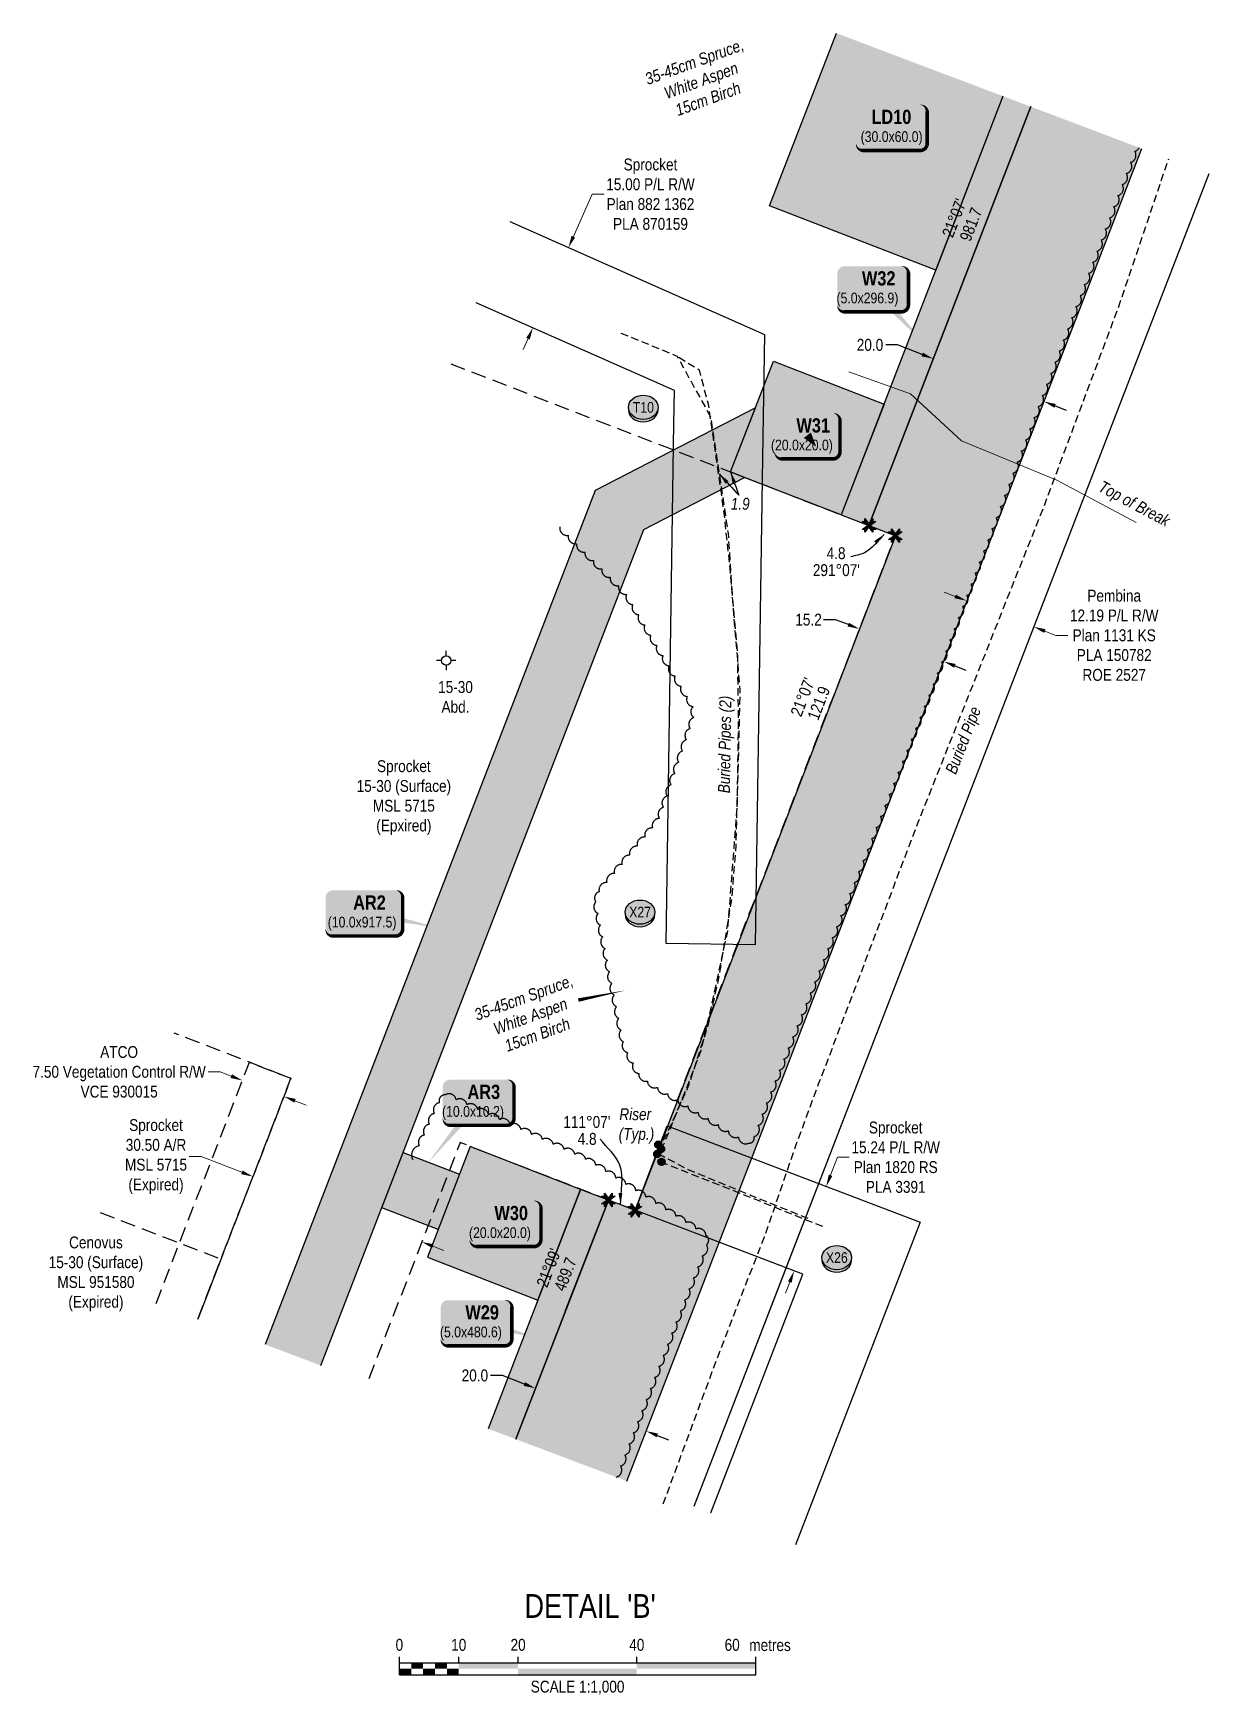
# Model space of a CAD drawing. Extents: x 507565 to 531726, y 6009554 to 6022365.
# Drawn here: x 508290 to 509280, y 6019066 to 6020465 of the extents above; entities that cross this region are included whole.
import ezdxf
from ezdxf.enums import TextEntityAlignment as Align

# ---------------------------------------------------------------- set-up
doc = ezdxf.new("R2010")
doc.units = 0
doc.header["$LTSCALE"] = 5
doc.header["$PDMODE"] = 34
doc.header["$PDSIZE"] = 0.03
for name, pattern in [('0', [1, 1, 0]), ('foc-ACCESSROAD', [3.75, 2.5, -1.25]), ('foc-FLOWLINE', [3.75, 2.5, -1.25]), ('UG_PIPE', [1.875, 1.25, -0.625])]:
    doc.linetypes.add(name, pattern=pattern)
doc.layers.get('Defpoints').update_dxf_attribs({"color": 9})
for name, color, linetype in [('15', 37, 'Continuous'), ('AS-PIPE-UG', 44, 'UG_PIPE'), ('AS-PIPE-UG-T', 44, 'Continuous'), ('AS-SYMBOL', 7, 'Continuous'), ('DETAIL-T', 7, 'Continuous'), ('F-EZE', 190, 'foc-FLOWLINE'), ('F-RW', 190, 'Continuous'), ('F-WS', 190, 'foc-ACCESSROAD'), ('F-WS-S', 190, 'Continuous'), ('L-BD1', 253, 'Continuous'), ('L-MON', 1, 'Continuous'), ('P-BUFFER-H 100m', 191, 'Continuous'), ('P-CROSSINGS', 250, 'Continuous'), ('P-PROPOSED', 10, 'Continuous'), ('P-PROPOSED-H', 21, 'Continuous'), ('P-TEMP-BLOCKS', 250, 'Continuous'), ('P-TEMP-H', 41, 'Continuous'), ('P-TEMP_ACCESS ROAD', 46, 'Continuous'), ('P-TEMP_LOG DECK', 46, 'Continuous'), ('P-TEMP_WORKSPACE', 46, 'Continuous'), ('P-TXT', 4, 'Continuous'), ('P-WORKAREA', 113, 'Continuous'), ('P-WORKAREA-H', 111, 'Continuous'), ('T-BUSH', 110, '0'), ('T-BUSH-T', 110, 'Continuous')]:
    doc.layers.add(name, color=color, linetype=linetype)
for name, color, linetype, lineweight in [('F-AR-T', 190, 'Continuous', 9), ('F-EZE-T', 190, 'Continuous', 9), ('F-RW-T', 190, 'Continuous', 9), ('F-WS-T', 190, 'Continuous', 9), ('T-ELEVATION', 48, 'Continuous', 18), ('T-TEXT', 48, 'Continuous', 18), ('T-TIE-T', 201, 'Continuous', 18)]:
    doc.layers.add(name, color=color, linetype=linetype, lineweight=lineweight)
doc.styles.add('80', font='ARIALN.TTF', dxfattribs={"height": 10})
doc.styles.add('80CG', font='ARIALN.TTF', dxfattribs={"height": 10})
doc.styles.add('80L', font='ARIALN.TTF', dxfattribs={"height": 10})
doc.styles.add('80LS', font='ARIALNI.TTF', dxfattribs={"height": 10})
doc.styles.add('BOLD', font='ARIALNB.TTF')
doc.styles.add('Crossing', font='ARIALN.TTF', dxfattribs={"height": 10})
doc.styles.get("Standard").update_dxf_attribs({"font": 'ARIALN.TTF'})
doc.dimstyles.new('Compass 5 000', dxfattribs={"dimscale": 5, "dimtxt": 9, "dimasz": 2, "dimexe": 0.2, "dimexo": 0.0625, "dimgap": 0.5, "dimtad": 0, "dimtih": 1, "dimtoh": 1, "dimzin": 0, "dimdsep": 46, "dimtxsty": '80CG', "dimcen": 0.1, "dimse1": 1, "dimse2": 1, "dimclrd": 256, "dimclrt": 256, "dimaunit": 1, "dimadec": 4, "dimazin": 0, "dimtfac": 0.06, "dimtofl": 0, "dimtmove": 0, "dimatfit": 1, "dimfxl": 0.2, "dimtolj": 1, "dimtzin": 0, "dimlwd": -1, "dimarcsym": 0})

msp = doc.modelspace()

# ---------------------------------------------------------------- texts
at = {"layer": 'AS-PIPE-UG-T', "attachment_point": 1, "style": '80L'}
for s, width, insert, char_height, rotation in [('\\pi0.32072;{\\fArial Narrow|b0|i1|c0|p34;Buried Pipes (2)}', 81.57339699863732, (508866.7336551195, 6019825.182689625), 9.99463040000012, 89.11726826035124), ('\\pi0.31478;{\\fArial Narrow|b0|i1|c0|p34;Buried Pipe}', 59.03587994542998, (509057.6345604587, 6019843.947709437), 9.99458999999997, 68.85423678597024)]:
    msp.add_mtext_dynamic_manual_height_columns(s, width=width, gutter_width=50.00000000000011, heights=[0], dxfattribs=dict(at, insert=insert, char_height=char_height, rotation=rotation))
at = {"layer": 'DETAIL-T', "color": 3, "insert": (508759.0831797241, 6019140.974541668), "char_height": 19.98926079999985, "width": 223.7378210217322, "attachment_point": 5, "style": '80CG'}
msp.add_mtext("DETAIL 'B'", dxfattribs=at)
at = {"layer": 'F-WS-T', "attachment_point": 5, "style": '80CG'}
for s, insert, char_height, width in [('\\A1;15-30\\PAbd.', (508645.7602995288, 6019906.423310566), 9.99458999999997, 28.81564377175977), ('\\A1;Sprocket\\P15-30 (Surface)\\PMSL 5715\\P(Epxired)', (508602.28424949, 6019821.691400762), 9.994679999999876, 78.9529269364249), ('\\A1;Cenovus\\P15-30 (Surface)\\PMSL 951580\\P(Expired)', (508343.025786088, 6019420.629252059), 9.994679999999876, 78.9529269364249)]:
    msp.add_mtext(s, dxfattribs=dict(at, insert=insert, char_height=char_height, width=width))
at = {"layer": 'L-BD1', "color": 5}
for s, p in [('4.8', (508966.1883726428, 6020027.515666618)), ("291%%D07'", (508966.417094241, 6020013.275212527)), ("111%%D07'", (508756.3506341322, 6019548.567321683)), ('4.8', (508756.5793557293, 6019534.326867591))]:
    msp.add_text(s, height=9.994589999999965, dxfattribs=at).set_placement(p, align=Align.MIDDLE_CENTER)
for s, p in [("21%%D07'", (508938.1373202605, 6019906.450244088)), ('121.9', (508951.5795626783, 6019901.250924832))]:
    msp.add_text(s, height=9.994589999999963, rotation=68.85404915856877, dxfattribs=at).set_placement(p, align=Align.MIDDLE_CENTER)
at = {"layer": 'L-BD1', "color": 5, "char_height": 9.994589999999965, "width": 33.96756166006215, "attachment_point": 2, "rotation": 68.85450760242858, "line_spacing_factor": 0.9, "bg_fill": 1, "box_fill_scale": 1.15, "bg_fill_color": 41, "bg_fill_transparency": 0}
for s, insert in [("21%%D07' 981.7", (509061.0437898893, 6020311.654574957)), ("21%%D09' 489.7", (508719.5457894171, 6019427.563939273))]:
    msp.add_mtext(s, dxfattribs=dict(at, insert=insert))
at = {"layer": 'T-BUSH-T', "char_height": 9.99471379999975, "attachment_point": 1, "rotation": 20.000000000000146, "style": '80L'}
for insert in [(508803.8086851359, 6020430.996927613), (508660.117031527, 6019642.959484378)]:
    msp.add_mtext_dynamic_manual_height_columns('\\pi0.38672;{\\fArial Narrow|b0|i1|c0|p34;35-45cm Spruce, \\P\\pi11.486;White Aspen\\P\\pi15.447;15cm Birch}', width=86.17848172804376, gutter_width=50.00084546121528, heights=[0], dxfattribs=dict(at, insert=insert))
at = {"layer": 'T-TEXT', "insert": (509219.7043973226, 6020073.753200275), "char_height": 9.99458999999997, "width": 66.26467710736699, "attachment_point": 2, "rotation": 331.9498888199387, "style": '80LS'}
msp.add_mtext('Top of Break', dxfattribs=at)
at = {"layer": 'T-TEXT', "insert": (508782.6227075449, 6019560.085137961), "char_height": 9.994630400000098, "attachment_point": 1, "style": '80L'}
msp.add_mtext_dynamic_manual_height_columns('\\pi1.0975;{\\fArial Narrow|b0|i1|c0|p34;Riser\\P\\pi0.5419;(Typ.)}', width=29.34965893588044, gutter_width=50.00000000000011, heights=[0], dxfattribs=at)
at = {"layer": 'T-TIE-T', "insert": (508885.4937937469, 6020074.142625546), "char_height": 9.994630399999927, "width": 18.3449841412338, "attachment_point": 2, "style": '80L'}
msp.add_mtext('{\\fArial Narrow|b0|i1|c0|p34;1.9}', dxfattribs=at)

# ---------------------------------------------------------------- blocks, each defined once
blk = doc.blocks.new('*D273')
at = {"layer": 'Defpoints', "color": 0, "transparency": 16777216}
for p in [(509132.6043488607, 6019965.555067121), (509049.9846353447, 6019920.835358802), (509106.8066425708, 6019898.857412708)]:
    blk.add_point(p, dxfattribs=at)
at = {"layer": 'F-RW-T', "transparency": 16777216}
for p, q in [((509066.4556846169, 6019991.140431804), (509057.1290275995, 6019994.747850393)), ((509141.9310058779, 6019961.947648532), (509151.2576628954, 6019958.340229942)), ((509151.2576628954, 6019958.340229942), (509161.2576628954, 6019958.340229942))]:
    blk.add_line(p, q, dxfattribs=at)
for points in [[(509067.0569210486, 6019992.694874641), (509065.8544481853, 6019989.585988967), (509075.7823416342, 6019987.533013214)], [(509142.5322423095, 6019963.502091369), (509141.3297694463, 6019960.393205695), (509132.6043488607, 6019965.555067121)]]:
    blk.add_solid(points, dxfattribs=at)
at = {"layer": 'F-RW-T', "transparency": 16777216, "insert": (509200.3436110537, 6019958.340229942), "char_height": 10, "attachment_point": 5, "style": '80CG'}
blk.add_mtext('\\A1;Pembina\\P12.19 P/L R/W\\PPlan 1131 KS\\PPLA 150782\\PROE 2527', dxfattribs=at)
blk = doc.blocks.new('*D275')
at = {"layer": 'Defpoints', "color": 0, "transparency": 16777216}
for p in [(509117.5635625082, 6020371.019041262), (509210.779856523, 6020334.963719688), (509141.2542297947, 6020155.21435177)]:
    blk.add_point(p, dxfattribs=at)
at = {"layer": 'P-TXT', "transparency": 16777216}
for p, q in [((509017.950657242, 6020202.907193525), (509007.9506572422, 6020202.907193525)), ((509038.7112983468, 6020194.877142567), (509017.950657242, 6020202.907193525)), ((509150.5808672272, 6020151.606882547), (509159.9075046598, 6020147.999413323))]:
    blk.add_line(p, q, dxfattribs=at)
for points in [[(509039.3125432176, 6020196.43158214), (509038.1100534759, 6020193.322702995), (509048.0379357794, 6020191.269673343)], [(509151.182112098, 6020153.16132212), (509149.9796223564, 6020150.052442974), (509141.2542297947, 6020155.21435177)]]:
    blk.add_solid(points, dxfattribs=at)
at = {"layer": 'P-TXT', "transparency": 16777216, "insert": (508994.7446545132, 6020202.907193525), "char_height": 10, "attachment_point": 5, "style": '80CG'}
blk.add_mtext('\\A1;20.0', dxfattribs=at)
blk = doc.blocks.new('*D274')
at = {"layer": 'Defpoints', "color": 0, "transparency": 16777216}
for p in [(509056.8601628249, 6019936.29089803), (508935.7390393906, 6019834.260144421), (509006.7692316675, 6019806.786431908)]:
    blk.add_point(p, dxfattribs=at)
at = {"layer": 'P-TXT', "transparency": 16777216}
for p, q in [((508965.7261586851, 6019971.540548209), (508955.7261586853, 6019971.540548209)), ((508976.5033242239, 6019967.372056779), (508965.7261586851, 6019971.540548209)), ((509066.1868091489, 6019932.683451793), (509075.5134554727, 6019929.076005557))]:
    blk.add_line(p, q, dxfattribs=at)
for points in [[(508977.1045652635, 6019968.926497834), (508975.9020831843, 6019965.817615726), (508985.8299705479, 6019963.764610543)], [(509066.7880501885, 6019934.237892848), (509065.5855681093, 6019931.12901074), (509056.8601628249, 6019936.29089803)]]:
    blk.add_solid(points, dxfattribs=at)
at = {"layer": 'P-TXT', "transparency": 16777216, "insert": (508942.9942350837, 6019971.540548209), "char_height": 10, "attachment_point": 5, "style": '80CG'}
blk.add_mtext('\\A1;15.2', dxfattribs=at)
blk = doc.blocks.new('RISER')
h = blk.add_hatch(color=255)
h.dxf.hatch_style = 1
edge = h.paths.add_edge_path()
edge.add_arc((0, 0), 0.7000000000000001, 0, 360)
blk.add_hatch(color=48).paths.add_polyline_path([(0.5809894393423747, -0.1498374831999172), (-0.5809055220925075, -0.1501624933266612, 0.7745966773228882)])
at = {"color": 48}
blk.add_line((-0.5809055220925075, -0.1501624933266612), (0.5809894393423747, -0.1498374831996898), dxfattribs=at)
blk.add_circle((0, 0), 0.6000000000000001, dxfattribs=at)
blk = doc.blocks.new('xing2')
h = blk.add_hatch(color=50)
h.dxf.hatch_style = 1
edge = h.paths.add_edge_path()
edge.add_ellipse((0, 0), major_axis=(-12.5, 0), ratio=0.8162973455633619, start_angle=0, end_angle=360)
h = blk.add_hatch(color=250)
h.dxf.hatch_style = 1
edge = h.paths.add_edge_path()
edge.add_ellipse((0, -2.047489049626165), major_axis=(-12.5, 0), ratio=0.8162973455633619, start_angle=0, end_angle=180)
edge.add_line((12.5, -2.047489049626165), (12.5, 0))
edge.add_ellipse((0, 0), major_axis=(-12.5, 0), ratio=0.8162973455633619, start_angle=0, end_angle=180, ccw=False)
edge.add_line((-12.5, 0), (-12.5, -2.047489049626165))
at = {"color": 250}
blk.add_ellipse((0, 0), major_axis=(-12.5, 0), ratio=0.8162973455633619, dxfattribs=at)
blk.add_ellipse((0, -2.047489049626165), major_axis=(-12.5, 0), ratio=0.8162973455633619, start_param=0, end_param=3.141592653589793, dxfattribs=at)
at = {"color": 250, "style": 'Crossing'}
blk.add_attdef('CROSSING', text='', height=9, dxfattribs=at).set_placement((0.08916442567715421, 0.0199513138486509), align=Align.MIDDLE_CENTER)
at = {"color": 250, "style": 'Crossing', "flags": 1}
for tag, p in [('OWNER', (0.08916442567715421, -12.49201765665748)), ('DESCRIPTION', (0.08916442567715421, -25.770021277247)), ('LOCATION', (0.08916442567715421, -39.30337514164421)), ('DWG_REF', (0.08916442567715421, -52.83672900604233))]:
    blk.add_attdef(tag, text='', height=9, dxfattribs=at).set_placement(p, align=Align.MIDDLE_CENTER)
blk = doc.blocks.new('GABD')
for p, q in [((-0.8077887898243716, 0), (-1.615577579648743, 0)), ((0, 0.8077887898252811), (0, 1.615577579648743)), ((1.615577579648743, 0), (0.8077887898243716, 0)), ((0, -0.8077887898252811), (0, -1.615577579648743))]:
    blk.add_line(p, q)
blk.add_circle((0, 0), 0.8)
blk = doc.blocks.new('TEMP')
h = blk.add_hatch(color=255)
h.dxf.hatch_style = 1
h.paths.add_polyline_path([(-5.274162218071865e-10, 0.2514284397220763), (-0.6656854269836916, 1.152061669657268), (-0.6656854269836914, 0.6656854303339061), (-1.152061663105632, 0.6656854303339061), (-0.2514284404497631, 5.273246284076549e-10), (-1.152061661774314, -0.665685419564579), (-0.6656854224511335, -0.6656854195645793), (-0.6656854224511335, -1.152061655686338), (-5.273248504522599e-10, -0.2514284436956583), (0.6656854183820542, -1.152061663420681), (0.6656854183820542, -0.6656854208922597), (1.152061656810019, -0.6656854053035203), (0.2514284429676993, 5.273251835191672e-10), (1.152061671303363, 0.6656854258011662), (0.6656854287749412, 0.6656854258011663), (0.6656854131859291, 1.15206166422904)])
h.paths.add_polyline_path([(0.5656854229146121, 0.8485281473411305), (0.5656854319800914, 0.5656854258011663), (0.8485281444547581, 0.5656854258011663), (0.08318903393992505, -1.110223024625157e-16), (0.8485281399220184, -0.5656854150320215), (0.5656854183820542, -0.5656854240973189), (0.5656854183820542, -0.8485281365719858), (1.110223024625157e-16, -0.08318903609469996), (-0.5656854224511336, -0.848528132039064), (-0.5656854224511336, -0.5656854195645794), (-0.8485281349258003, -0.5656854195645796), (-0.08318903284889523, 0), (-0.8485281394583577, 0.5656854303339061), (-0.5656854269836913, 0.5656854303339061), (-0.5656854269836913, 0.8485281428085727), (0, 0.08318903069412065)], flags=16)
h = blk.add_hatch(color=1)
h.dxf.hatch_style = 1
h.paths.add_polyline_path([(0, 0.08318903069412048), (-0.5656854269836913, 0.8485281428085726), (-0.5656854269836911, 0.5656854303339061), (-0.8485281394583579, 0.5656854303339061), (-0.08318903284889523, 0), (-0.8485281349258, -0.5656854195645791), (-0.5656854224511336, -0.5656854195645792), (-0.5656854224511336, -0.8485281320390639), (1.110223024625157e-16, -0.08318903609469996), (0.5656854183820542, -0.8485281365719854), (0.5656854183820542, -0.5656854240973188), (0.8485281399220186, -0.5656854150320215), (0.08318903393992516, -5.551115123125783e-17), (0.8485281444547583, 0.5656854258011663), (0.5656854319800915, 0.5656854258011663), (0.5656854229146121, 0.8485281473411305)])
at = {"color": 1}
for p, q in [((-0.0831890328488953, 0), (0.0831890339399252, 0)), ((0, 0.0831890306941205), (0, -0.08318903609469999))]:
    blk.add_line(p, q, dxfattribs=at)
at = {"color": 255, "flags": 128}
blk.add_lwpolyline([(-0.251428440449763, 5.27325e-10), (-1.152061663105632, 0.6656854303339061), (-0.6656854269836914, 0.6656854303339061), (-0.6656854269836914, 1.152061669657268), (-5.274159999999999e-10, 0.2514284397220763), (0.6656854131859291, 1.15206166422904), (0.6656854287749412, 0.6656854258011663), (1.152061671303363, 0.6656854258011663), (0.2514284429676991, 5.27325e-10), (1.152061656810019, -0.6656854053035204), (0.6656854183820542, -0.6656854208922596), (0.6656854183820542, -1.152061663420681), (-5.27325e-10, -0.2514284436956586), (-0.6656854224511335, -1.152061655686338), (-0.6656854224511335, -0.6656854195645793), (-1.152061661774314, -0.6656854195645793)], close=True, dxfattribs=at)
at = {"color": 1, "flags": 128}
blk.add_lwpolyline([(-0.0831890328488953, 0), (-0.8485281394583578, 0.5656854303339061), (-0.5656854269836913, 0.5656854303339061), (-0.5656854269836913, 0.8485281428085727), (0, 0.0831890306941205), (0.5656854229146121, 0.8485281473411305), (0.5656854319800914, 0.5656854258011663), (0.8485281444547581, 0.5656854258011663), (0.0831890339399252, 0), (0.8485281399220184, -0.5656854150320214), (0.5656854183820542, -0.5656854240973189), (0.5656854183820542, -0.8485281365719856), (0, -0.08318903609469999), (-0.5656854224511335, -0.848528132039064), (-0.5656854224511335, -0.5656854195645792), (-0.8485281349258001, -0.5656854195645792)], close=True, dxfattribs=at)
blk = doc.blocks.new('*D276')
at = {"layer": 'Defpoints', "color": 0, "transparency": 16777216}
for p in [(508740.9108842604, 6020284.951832052), (508768.2561905044, 6020272.800200766), (508738.2086522044, 6020205.183012807)]:
    blk.add_point(p, dxfattribs=at)
at = {"layer": 'F-RW-T', "transparency": 16777216}
for p, q in [((508744.9717559584, 6020294.090175505), (508760.8333028515, 6020329.784054546)), ((508760.8333028515, 6020329.784054546), (508770.8333028518, 6020329.784054546)), ((508706.8024742624, 6020208.196300641), (508702.741602564, 6020199.057957189))]:
    blk.add_line(p, q, dxfattribs=at)
for points in [[(508743.4486987162, 6020294.766987454), (508746.4948132006, 6020293.413363555), (508740.9108842604, 6020284.951832052)], [(508705.2794170203, 6020208.87311259), (508708.3255315046, 6020207.519488691), (508710.8633459604, 6020217.334644093)]]:
    blk.add_solid(points, dxfattribs=at)
at = {"layer": 'F-RW-T', "transparency": 16777216, "insert": (508809.9192510108, 6020329.784054545), "char_height": 10, "attachment_point": 5, "style": '80CG'}
blk.add_mtext('\\A1;Sprocket\\P15.00 P/L R/W\\PPlan 882 1362\\PPLA 870159', dxfattribs=at)
blk = doc.blocks.new('*D277')
at = {"layer": 'Defpoints', "color": 0, "transparency": 16777216}
for p in [(508466.311508962, 6019583.52904584), (508448.1879738432, 6019536.663743619), (508483.1670413162, 6019523.136798785)]:
    blk.add_point(p, dxfattribs=at)
at = {"layer": 'F-EZE-T', "transparency": 16777216}
for p, q in [((508447.6577531986, 6019590.74274087), (508437.6577531986, 6019590.74274087)), ((508456.9846310809, 6019587.135893354), (508447.6577531986, 6019590.74274087)), ((508510.617454316, 6019566.395253492), (508519.9443321971, 6019562.788405977))]:
    blk.add_line(p, q, dxfattribs=at)
for points in [[(508457.5857723334, 6019588.690373002), (508456.3834898283, 6019585.581413708), (508466.311508962, 6019583.52904584)], [(508511.2185955686, 6019567.949733139), (508510.0163130634, 6019564.840773845), (508501.2905764349, 6019570.002101006)]]:
    blk.add_solid(points, dxfattribs=at)
at = {"layer": 'F-EZE-T', "transparency": 16777216, "insert": (508362.5588446041, 6019590.74274087), "char_height": 10, "attachment_point": 5, "style": '80CG'}
blk.add_mtext('\\A1;ATCO\\P7.50 Vegetation Control R/W\\PVCE 930015', dxfattribs=at)
blk = doc.blocks.new('*D278')
at = {"layer": 'Defpoints', "color": 0, "transparency": 16777216}
for p in [(508456.0695289399, 6019453.072423468), (508617.3842293723, 6019447.587463323), (508598.2409097569, 6019398.088643832)]:
    blk.add_point(p, dxfattribs=at)
at = {"layer": 'F-AR-T', "transparency": 16777216}
for p, q in [((508431.5532085313, 6019519.456301065), (508421.5532085313, 6019519.456301064)), ((508465.8860570581, 6019506.178313844), (508431.5532085313, 6019519.456301065)), ((508626.7110208694, 6019443.980392437), (508636.0378123666, 6019440.373321553))]:
    blk.add_line(p, q, dxfattribs=at)
for points in [[(508466.4872355391, 6019507.732779093), (508465.2848785773, 6019504.623848594), (508475.2128485553, 6019502.571242959)], [(508627.3121993504, 6019445.534857687), (508626.1098423887, 6019442.425927188), (508617.3842293723, 6019447.587463323)]]:
    blk.add_solid(points, dxfattribs=at)
at = {"layer": 'F-AR-T', "transparency": 16777216, "insert": (508393.6064145344, 6019519.456301064), "char_height": 10, "attachment_point": 5, "style": '80CG'}
blk.add_mtext('\\A1;Sprocket\\P30.50 A/R\\PMSL 5715\\P(Expired)', dxfattribs=at)
blk = doc.blocks.new('*D279')
at = {"layer": 'Defpoints', "color": 0, "transparency": 16777216}
for p in [(508713.1236749419, 6019324.284183314), (508714.5245815446, 6019327.906155836), (508807.7414357171, 6019291.851739164)]:
    blk.add_point(p, dxfattribs=at)
at = {"layer": 'P-TXT', "transparency": 16777216}
for p, q in [((508685.2827587342, 6019335.052493427), (508675.2827587342, 6019335.052493426)), ((508703.7969997539, 6019327.891554925), (508685.2827587342, 6019335.052493427)), ((508815.6672043025, 6019284.622395032), (508824.9938794905, 6019281.015023421))]:
    blk.add_line(p, q, dxfattribs=at)
for points in [[(508704.3982283559, 6019329.446000789), (508703.1957711519, 6019326.337109059), (508713.1236749419, 6019324.284183314)], [(508816.2684329045, 6019286.176840897), (508815.0659757005, 6019283.067949167), (508806.3405291145, 6019288.229766643)]]:
    blk.add_solid(points, dxfattribs=at)
at = {"layer": 'P-TXT', "transparency": 16777216, "insert": (508662.0767560059, 6019335.052493427), "char_height": 10, "attachment_point": 5, "style": '80CG'}
blk.add_mtext('\\A1;20.0', dxfattribs=at)
blk = doc.blocks.new('*U449')
at = {"true_color": 0xff8aff}
h = blk.add_hatch(color=211, dxfattribs=at)
edge = h.paths.add_edge_path()
edge.add_line((-23.99999999999998, -20), (23.99999999999998, -20))
edge.add_arc((23.99999999999998, -14), 6, 270, 360)
edge.add_line((29.99999999999998, -14), (29.99999999999998, 12.5))
edge.add_arc((23.99999999999998, 12.5), 6, 0, 90)
edge.add_line((23.99999999999998, 18.5), (-23.99999999999998, 18.5))
edge.add_arc((-23.99999999999998, 12.5), 6, 90, 180)
edge.add_line((-29.99999999999998, 12.5), (-29.99999999999998, -14))
edge.add_arc((-23.99999999999998, -14), 6, 180, 270)
at = {"color": 250, "flags": 128}
blk.add_lwpolyline([(-23.99999999999998, -20, 3, 3, 0), (23.99999999999998, -20, 3, 3, 0.414213562373095), (29.99999999999998, -14, 3, 3, 0), (29.99999999999998, 12.5, 3, 0, 0.414213562373095), (23.99999999999998, 18.5, 0, 0, 0), (-23.99999999999998, 18.5, 0, 0, 0.414213562373095), (-29.99999999999998, 12.5, 0, 0, 0), (-29.99999999999998, -14, 0, 3, 0.414213562373095)], format="xyseb", close=True, dxfattribs=at)
at = {"flags": 128}
blk.add_lwpolyline([(20.45190460858374, -14.18342008802509, 0, 7.5, 0), (-3.398394867633905e-15, 0, 0, 0, 0)], format="xyseb", dxfattribs=at)
at = {"color": 250}
for tag, p, height, style in [('TEMP_AREA_W1_001', (-9.212824010914055, 2.244292974654144), 12, 'BOLD'), ('ENTER_TEXT_001', (-30.65586630286495, -12.77706553451505), 9, '80')]:
    blk.add_attdef(tag, p, '', height=height, dxfattribs=dict(at, style=style))
blk = doc.blocks.new('*U490')
at = {"true_color": 0xff8aff}
h = blk.add_hatch(color=211, dxfattribs=at)
edge = h.paths.add_edge_path()
edge.add_line((-23.99999999999998, -20), (23.99999999999998, -20))
edge.add_arc((23.99999999999998, -14), 6, 270, 360)
edge.add_line((29.99999999999998, -14), (29.99999999999998, 12.5))
edge.add_arc((23.99999999999998, 12.5), 6, 0, 90)
edge.add_line((23.99999999999998, 18.5), (-23.99999999999998, 18.5))
edge.add_arc((-23.99999999999998, 12.5), 6, 90, 180)
edge.add_line((-29.99999999999998, 12.5), (-29.99999999999998, -14))
edge.add_arc((-23.99999999999998, -14), 6, 180, 270)
at = {"color": 250, "flags": 128}
blk.add_lwpolyline([(-23.99999999999998, -20, 3, 3, 0), (23.99999999999998, -20, 3, 3, 0.414213562373095), (29.99999999999998, -14, 3, 3, 0), (29.99999999999998, 12.5, 3, 0, 0.414213562373095), (23.99999999999998, 18.5, 0, 0, 0), (-23.99999999999998, 18.5, 0, 0, 0.414213562373095), (-29.99999999999998, 12.5, 0, 0, 0), (-29.99999999999998, -14, 0, 3, 0.414213562373095)], format="xyseb", close=True, dxfattribs=at)
at = {"flags": 128}
blk.add_lwpolyline([(44.54973538802675, -47.84735350112832, 0, 7.5, 0), (-3.398394867633905e-15, 0, 0, 0, 0)], format="xyseb", dxfattribs=at)
at = {"color": 250}
for tag, p, height, style in [('TEMP_AREA_W1_001', (-9.212824010914055, 2.244292974654144), 12, 'BOLD'), ('ENTER_TEXT_001', (-30.65586630286495, -12.77706553451505), 9, '80')]:
    blk.add_attdef(tag, p, '', height=height, dxfattribs=dict(at, style=style))
blk = doc.blocks.new('*U458')
at = {"true_color": 0xff8aff}
h = blk.add_hatch(color=211, dxfattribs=at)
edge = h.paths.add_edge_path()
edge.add_line((-23.99999999999998, -20), (23.99999999999998, -20))
edge.add_arc((23.99999999999998, -14), 6, 270, 360)
edge.add_line((29.99999999999998, -14), (29.99999999999998, 12.5))
edge.add_arc((23.99999999999998, 12.5), 6, 0, 90)
edge.add_line((23.99999999999998, 18.5), (-23.99999999999998, 18.5))
edge.add_arc((-23.99999999999998, 12.5), 6, 90, 180)
edge.add_line((-29.99999999999998, 12.5), (-29.99999999999998, -14))
edge.add_arc((-23.99999999999998, -14), 6, 180, 270)
at = {"color": 250, "flags": 128}
blk.add_lwpolyline([(-23.99999999999998, -20, 3, 3, 0), (23.99999999999998, -20, 3, 3, 0.414213562373095), (29.99999999999998, -14, 3, 3, 0), (29.99999999999998, 12.5, 3, 0, 0.414213562373095), (23.99999999999998, 18.5, 0, 0, 0), (-23.99999999999998, 18.5, 0, 0, 0.414213562373095), (-29.99999999999998, 12.5, 0, 0, 0), (-29.99999999999998, -14, 0, 3, 0.414213562373095)], format="xyseb", close=True, dxfattribs=at)
at = {"flags": 128}
blk.add_lwpolyline([(16.82068148489282, 6.248208966428295, 0, 7.500000000000002, 0), (-3.398394867633905e-15, 0, 0, 0, 0)], format="xyseb", dxfattribs=at)
at = {"color": 250}
for tag, p, height, style in [('TEMP_AREA_W1_001', (-9.212824010914055, 2.244292974654144), 12, 'BOLD'), ('ENTER_TEXT_001', (-30.65586630286495, -12.77706553451505), 9, '80')]:
    blk.add_attdef(tag, p, '', height=height, dxfattribs=dict(at, style=style))
blk = doc.blocks.new('*U457')
at = {"true_color": 0xff8aff}
h = blk.add_hatch(color=211, dxfattribs=at)
edge = h.paths.add_edge_path()
edge.add_line((-23.99999999999998, -20), (23.99999999999998, -20))
edge.add_arc((23.99999999999998, -14), 6, 270, 360)
edge.add_line((29.99999999999998, -14), (29.99999999999998, 12.5))
edge.add_arc((23.99999999999998, 12.5), 6, 0, 90)
edge.add_line((23.99999999999998, 18.5), (-23.99999999999998, 18.5))
edge.add_arc((-23.99999999999998, 12.5), 6, 90, 180)
edge.add_line((-29.99999999999998, 12.5), (-29.99999999999998, -14))
edge.add_arc((-23.99999999999998, -14), 6, 180, 270)
at = {"color": 250, "flags": 128}
blk.add_lwpolyline([(-23.99999999999998, -20, 3, 3, 0), (23.99999999999998, -20, 3, 3, 0.414213562373095), (29.99999999999998, -14, 3, 3, 0), (29.99999999999998, 12.5, 3, 0, 0.414213562373095), (23.99999999999998, 18.5, 0, 0, 0), (-23.99999999999998, 18.5, 0, 0, 0.414213562373095), (-29.99999999999998, 12.5, 0, 0, 0), (-29.99999999999998, -14, 0, 3, 0.414213562373095)], format="xyseb", close=True, dxfattribs=at)
at = {"flags": 128}
blk.add_lwpolyline([(53.14633042633739, -13.43796133797084, 0, 7.5, 0), (-3.398394867633904e-15, 0, 0, 0, 0)], format="xyseb", dxfattribs=at)
at = {"color": 250}
for tag, p, height, style in [('TEMP_AREA_W1_001', (-9.212824010914055, 2.244292974654144), 12, 'BOLD'), ('ENTER_TEXT_001', (-30.65586630286495, -12.77706553451505), 9, '80')]:
    blk.add_attdef(tag, p, '', height=height, dxfattribs=dict(at, style=style))
blk = doc.blocks.new('*U459')
at = {"true_color": 0xff8aff}
h = blk.add_hatch(color=211, dxfattribs=at)
edge = h.paths.add_edge_path()
edge.add_line((-21.49999999999998, -20), (21.49999999999998, -20))
edge.add_arc((21.49999999999998, -14), 6, 270, 360)
edge.add_line((27.49999999999998, -14), (27.49999999999998, 12.5))
edge.add_arc((21.49999999999998, 12.5), 6, 0, 90)
edge.add_line((21.49999999999998, 18.5), (-21.49999999999998, 18.5))
edge.add_arc((-21.49999999999998, 12.5), 6, 90, 180)
edge.add_line((-27.49999999999998, 12.5), (-27.49999999999998, -14))
edge.add_arc((-21.49999999999998, -14), 6, 180, 270)
at = {"color": 250, "flags": 128}
blk.add_lwpolyline([(-21.49999999999998, -20, 3, 3, 0), (21.49999999999998, -20, 3, 3, 0.414213562373095), (27.49999999999998, -14, 3, 3, 0), (27.49999999999998, 12.5, 3, 0, 0.414213562373095), (21.49999999999998, 18.5, 0, 0, 0), (-21.49999999999998, 18.5, 0, 0, 0.414213562373095), (-27.49999999999998, 12.5, 0, 0, 0), (-27.49999999999998, -14, 0, 3, 0.414213562373095)], format="xyseb", close=True, dxfattribs=at)
at = {"flags": 128}
blk.add_lwpolyline([(7.507975078805991, -9.73048922213222, 0, 7.5, 0), (-3.398394867633905e-15, 1.232595164407831e-32, 0, 0, 0)], format="xyseb", dxfattribs=at)
at = {"color": 250}
for tag, p, height, style in [('TEMP_AREA_W1_001', (-9.212824010914055, 2.244292974654144), 12, 'BOLD'), ('ENTER_TEXT_001', (-30.65586630286495, -12.77706553451505), 9, '80')]:
    blk.add_attdef(tag, p, '', height=height, dxfattribs=dict(at, style=style))
blk = doc.blocks.new('*U64')
at = {"color": 0}
for p, q in [((-150.0000000000342, 0), (-150.0000000000342, 15.00000000000273)), ((-100.0000000000232, 10.00000000000182), (-100.0000000000232, 15.00000000000273)), ((-50.00000000001134, 10.00000000000182), (-50.00000000001134, 15.00000000000273)), ((50.00000000001134, 10.00000000000182), (50.00000000001134, 15.00000000000273)), ((150.2392182250246, -2.274e-13), (150.2392182250246, 15.0000000000025)), ((-150.0000000000342, 10.00000000000182), (150.2392182250246, 10.00000000000159)), ((-150.0000000000342, 0), (150.2392182250246, -2.274e-13))]:
    blk.add_line(p, q, dxfattribs=at)
for points in [[(-150.0000000000342, 5.000000000000909), (-140.0000000000233, 5.000000000000909), (-150.0000000000342, 0), (-140.0000000000233, 0)], [(-140.0000000000342, 10.00000000000091), (-130.0000000000232, 10.00000000000091), (-140.0000000000342, 5), (-130.0000000000232, 5)], [(-130.0000000000342, 5.000000000000909), (-120.0000000000233, 5.000000000000909), (-130.0000000000342, 0), (-120.0000000000233, 0)], [(-120.0000000000342, 10.00000000000091), (-110.0000000000233, 10.00000000000091), (-120.0000000000342, 5), (-110.0000000000233, 5)], [(-110.0000000000342, 5.000000000000909), (-100.0000000000232, 5.000000000000909), (-110.0000000000342, 0), (-100.0000000000232, 0)], [(-100.0000000000232, 10.00000000000182), (-50.00000000001134, 10.00000000000182), (-100.0000000000232, 5.000000000000909), (-50.00000000001134, 5.000000000000909)], [(-50.00000000001134, 5.000000000000909), (50.00000000001134, 5.000000000000909), (-50.00000000001134, 0), (50.00000000001134, 0)], [(50.00000000001134, 10.00000000000182), (150.2392182250246, 10.00000000000159), (50.00000000001134, 5.000000000000909), (150.2392182250246, 5.000000000000682)]]:
    blk.add_solid(points, dxfattribs=at)
at = {"color": 0, "style": '80'}
blk.add_text('metres', height=10.00000000000227, dxfattribs=at).set_placement((162.2392182250246, 20.0000000000025), align=Align.CENTER)
for s, insert, char_height, attachment_point in [('0', (-150.0000000000342, 30.21145975443656), 10, 2), ('10', (-100.0000000000232, 30.21145975443656), 10, 2), ('20', (-50.00000000001134, 30.21145975443656), 10, 2), ('40', (50.00000000001134, 30.21145975443656), 10, 2), ('60', (136.6959500629242, 30.21828103683765), 10, 3), ('SCALE 1:1,000', (0.1196091124951968, -5.000000000000114), 10.00000000000227, 2)]:
    blk.add_mtext(s, dxfattribs=dict(at, insert=insert, char_height=char_height, attachment_point=attachment_point))
blk = doc.blocks.new('*D280')
at = {"layer": 'Defpoints', "color": 0, "transparency": 16777216}
for p in [(508957.9501241196, 6019494.295857744), (508959.6516176327, 6019493.647429669), (508932.5306809589, 6019422.481328713)]:
    blk.add_point(p, dxfattribs=at)
at = {"layer": 'F-RW-T', "transparency": 16777216}
for p, q in [((508961.5112287186, 6019503.640296414), (508967.2982698204, 6019518.8256551)), ((508967.2982698204, 6019518.8256551), (508977.2982698199, 6019518.825655099)), ((508927.2680828464, 6019413.785318119), (508923.7069782477, 6019404.44087945))]:
    blk.add_line(p, q, dxfattribs=at)
for points in [[(508959.9538222735, 6019504.233813846), (508963.0686351634, 6019503.046778981), (508957.9501241196, 6019494.295857744)], [(508925.7106764014, 6019414.378835552), (508928.8254892912, 6019413.191800687), (508930.8291874453, 6019423.129756788)]]:
    blk.add_solid(points, dxfattribs=at)
at = {"layer": 'F-RW-T', "transparency": 16777216, "insert": (509016.3842179789, 6019518.825655099), "char_height": 10, "attachment_point": 5, "style": '80CG'}
blk.add_mtext('\\A1;Sprocket\\P15.24 P/L R/W\\PPlan 1820 RS\\PPLA 3391', dxfattribs=at)
blk = doc.blocks.new('*U537')
at = {"true_color": 0xff8aff}
h = blk.add_hatch(color=211, dxfattribs=at)
edge = h.paths.add_edge_path()
edge.add_line((-23.99999999999998, -20), (23.99999999999998, -20))
edge.add_arc((23.99999999999998, -14), 6, 270, 360)
edge.add_line((29.99999999999998, -14), (29.99999999999998, 12.5))
edge.add_arc((23.99999999999998, 12.5), 6, 0, 90)
edge.add_line((23.99999999999998, 18.5), (-23.99999999999998, 18.5))
edge.add_arc((-23.99999999999998, 12.5), 6, 90, 180)
edge.add_line((-29.99999999999998, 12.5), (-29.99999999999998, -14))
edge.add_arc((-23.99999999999998, -14), 6, 180, 270)
at = {"color": 250, "flags": 128}
blk.add_lwpolyline([(-23.99999999999998, -20, 3, 3, 0), (23.99999999999998, -20, 3, 3, 0.414213562373095), (29.99999999999998, -14, 3, 3, 0), (29.99999999999998, 12.5, 3, 0, 0.414213562373095), (23.99999999999998, 18.5, 0, 0, 0), (-23.99999999999998, 18.5, 0, 0, 0.414213562373095), (-29.99999999999998, 12.5, 0, 0, 0), (-29.99999999999998, -14, 0, 3, 0.414213562373095)], format="xyseb", close=True, dxfattribs=at)
at = {"flags": 128}
blk.add_lwpolyline([(-42.91974083847116, -52.14672872078599, 0, 7.499999999999999, 0), (-3.398394867633905e-15, -3.944304526105059e-31, 0, 0, 0)], format="xyseb", dxfattribs=at)
at = {"color": 250}
for tag, p, height, style in [('TEMP_AREA_W1_001', (-9.212824010914055, 2.244292974654144), 12, 'BOLD'), ('ENTER_TEXT_001', (-30.65586630286495, -12.77706553451505), 9, '80')]:
    blk.add_attdef(tag, p, '', height=height, dxfattribs=dict(at, style=style))
blk = doc.blocks.new('XING3')
h = blk.add_hatch(color=250)
h.dxf.hatch_style = 1
edge = h.paths.add_edge_path()
edge.add_ellipse((0, -2.047489049626165), major_axis=(-12.5, 0), ratio=0.8162973455633619, start_angle=0, end_angle=180)
edge.add_line((12.5, -2.047489049626165), (12.5, 0))
edge.add_ellipse((0, 0), major_axis=(-12.5, 0), ratio=0.8162973455633619, start_angle=0, end_angle=180, ccw=False)
edge.add_line((-12.5, 0), (-12.5, -2.047489049626165))
at = {"layer": 'P-BUFFER-H 100m'}
h = blk.add_hatch(color=256, dxfattribs=at)
h.dxf.hatch_style = 1
edge = h.paths.add_edge_path()
edge.add_ellipse((0, 0), major_axis=(-12.5, 0), ratio=0.8162973455633619, start_angle=0, end_angle=360)
at = {"color": 250}
blk.add_ellipse((0, 0), major_axis=(-12.5, 0), ratio=0.8162973455633619, dxfattribs=at)
blk.add_ellipse((0, -2.047489049626165), major_axis=(-12.5, 0), ratio=0.8162973455633619, start_param=0, end_param=3.141592653589793, dxfattribs=at)
at = {"color": 250, "style": 'Crossing'}
blk.add_attdef('CROSSING', text='', height=9, dxfattribs=at).set_placement((0.08916442567715421, 0.0199513138486509), align=Align.MIDDLE_CENTER)
at = {"color": 250, "style": 'Crossing', "flags": 1}
for tag, p in [('OWNER', (0.08916442567715421, -12.49201765665748)), ('DESCRIPTION', (0.08916442567715421, -25.770021277247)), ('LOCATION', (0.08916442567715421, -39.30337514164421)), ('DWG_REF', (0.08916442567715421, -52.83672900604233))]:
    blk.add_attdef(tag, text='', height=9, dxfattribs=at).set_placement(p, align=Align.MIDDLE_CENTER)
blk = doc.blocks.new('*U427')
h = blk.add_hatch(color=111)
edge = h.paths.add_edge_path()
edge.add_line((-26.49999999999999, -20), (26.49999999999999, -20))
edge.add_arc((26.49999999999999, -14), 6, 270, 360)
edge.add_line((32.49999999999999, -14), (32.49999999999999, 12.5))
edge.add_arc((26.49999999999999, 12.5), 6, 0, 90)
edge.add_line((26.49999999999999, 18.5), (-26.49999999999999, 18.5))
edge.add_arc((-26.49999999999999, 12.5), 6, 90, 180)
edge.add_line((-32.49999999999999, 12.5), (-32.49999999999999, -14))
edge.add_arc((-26.49999999999999, -14), 6, 180, 270)
at = {"color": 250, "flags": 128}
blk.add_lwpolyline([(-26.49999999999999, -20, 3, 3, 0), (26.49999999999999, -20, 3, 3, 0.414213562373095), (32.49999999999999, -14, 3, 3, 0), (32.49999999999999, 12.5, 3, 0, 0.414213562373095), (26.49999999999999, 18.5, 0, 0, 0), (-26.49999999999999, 18.5, 0, 0, 0.414213562373095), (-32.49999999999999, 12.5, 0, 0, 0), (-32.49999999999999, -14, 0, 3, 0.414213562373095)], format="xyseb", close=True, dxfattribs=at)
at = {"flags": 128}
blk.add_lwpolyline([(64.46443791356373, -13.39826300449137, 0, 7.499999999999999, 0), (-3.398394867633904e-15, 0, 0, 0, 0)], format="xyseb", dxfattribs=at)
at = {"color": 250}
for tag, p, height, style in [('TEMP_AREA_W1_001', (-9.212824010914055, 2.244292974654144), 12, 'BOLD'), ('ENTER_TEXT_001', (-30.65586630286495, -12.77706553451505), 9, '80')]:
    blk.add_attdef(tag, p, '', height=height, dxfattribs=dict(at, style=style))

# ---------------------------------------------------------------- dimensions: what is measured, and where the dimension line sits
at = {"layer": 'F-AR-T'}
dim = msp.add_linear_dim(base=(508617.3842293723, 6019447.587463323), p1=(508456.06952894, 6019453.072423468), p2=(508598.2409097569, 6019398.088643832), angle=338.856372907495, text='Sprocket\\P30.50 A/R\\PMSL 5715\\P(Expired)', dimstyle='Compass 5 000', dxfattribs=at)
dim.commit()
dim.dimension.update_dxf_attribs({"geometry": '*D278', "text_midpoint": (508393.6064145344, 6019519.456301064), "dimtype": 161})
at = {"layer": 'F-EZE-T'}
dim = msp.add_linear_dim(base=(508466.311508962, 6019583.52904584), p1=(508483.167041316, 6019523.136798784), p2=(508448.187973843, 6019536.663743618), angle=158.85774509691385, text='ATCO\\P7.50 Vegetation Control R/W\\PVCE 930015', dimstyle='Compass 5 000', dxfattribs=at)
dim.commit()
dim.dimension.update_dxf_attribs({"geometry": '*D277', "text_midpoint": (508362.5588446041, 6019590.74274087), "dimtype": 161})
at = {"layer": 'F-RW-T'}
for base, p1, p2, angle, text, picture, middle in [((508740.9108842604, 6020284.951832052), (508738.2086522044, 6020205.183012806), (508768.2561905048, 6020272.800200765), 66.0407272486147, 'Sprocket\\P15.00 P/L R/W\\PPlan 882 1362\\PPLA 870159', '*D276', (508809.9192510108, 6020329.784054545)), ((509132.6043488607, 6019965.555067121), (509049.9846353443, 6019920.835358801), (509106.8066425712, 6019898.857412708), 338.8542368939663, 'Pembina\\P12.19 P/L R/W\\PPlan 1131 KS\\PPLA 150782\\PROE 2527', '*D273', (509200.3436110537, 6019958.340229942)), ((508957.9501241196, 6019494.295857744), (508932.5306809586, 6019422.481328713), (508959.6516176329, 6019493.647429669), 69.1384827462501, 'Sprocket\\P15.24 P/L R/W\\PPlan 1820 RS\\PPLA 3391', '*D280', (509016.3842179789, 6019518.825655099))]:
    dim = msp.add_linear_dim(base=base, p1=p1, p2=p2, angle=angle, text=text, dimstyle='Compass 5 000', dxfattribs=at)
    dim.commit()
    dim.dimension.update_dxf_attribs({"geometry": picture, "text_midpoint": middle, "dimtype": 161})
at = {"layer": 'P-TXT'}
for base, p1, p2, angle, text, picture, middle in [((509141.2542297947, 6020155.21435177), (509117.5635625079, 6020371.019041261), (509210.779856523, 6020334.963719688), 338.85392583492387, '20.0', '*D275', (508994.7446545132, 6020202.907193525)), ((509056.8601628249, 6019936.29089803), (508935.7390393907, 6019834.26014442), (509006.7692316676, 6019806.786431907), 338.8540670511172, '15.2', '*D274', (508942.9942350837, 6019971.540548209))]:
    dim = msp.add_linear_dim(base=base, p1=p1, p2=p2, angle=angle, text=text, dimstyle='Compass 5 000', dxfattribs=at)
    dim.commit()
    dim.dimension.update_dxf_attribs({"geometry": picture, "text_midpoint": middle, "dimtype": 161})
at = {"layer": 'P-TXT', "color": 6}
dim = msp.add_linear_dim(base=(508713.1236749419, 6019324.284183314), p1=(508807.7414357173, 6019291.851739165), p2=(508714.524581545, 6019327.906155837), angle=158.85452549442132, text='20.0', dimstyle='Compass 5 000', dxfattribs=at)
dim.commit()
dim.dimension.update_dxf_attribs({"geometry": '*D279', "text_midpoint": (508662.0767560059, 6019335.052493427), "dimtype": 161})

# ---------------------------------------------------------------- hatches: boundary and pattern name
at = {"layer": 'P-PROPOSED-H', "transparency": 33554687}
h = msp.add_hatch(color=256, dxfattribs=at)
h.dxf.hatch_style = 1
h.paths.add_polyline_path([(509223.557398594, 6020368.235594608), (509130.0611104527, 6020403.566549654), (508993.8373294452, 6020050.864179658), (509016.1116329193, 6020042.257240927), (508796.9316329197, 6019474.157241027), (508774.44763244, 6019482.834145563), (508696.5545285364, 6019281.445591938), (508790.0565140643, 6019246.128276909), (508867.8066329189, 6019447.147240914)])
at = {"layer": 'P-TEMP-H'}
h = msp.add_hatch(color=256, dxfattribs=at)
h.dxf.hatch_style = 1
h.paths.add_polyline_path([(509106.6871787427, 6020412.399235387), (508966.4433024545, 6020465.395457883), (508910.2577459075, 6020319.922366477), (509050.1081121294, 6020265.908140082)])
h = msp.add_hatch(color=256, dxfattribs=at)
h.dxf.hatch_style = 1
h.paths.add_polyline_path([(509130.061110458, 6020403.566549652), (509106.6871787416, 6020412.399235388), (508970.5303288685, 6020059.87015944), (508993.8373294452, 6020050.864179649)])
h = msp.add_hatch(color=256, dxfattribs=at)
h.dxf.hatch_style = 1
h.paths.add_polyline_path([(508970.5303288685, 6020059.87015944), (508887.5318239255, 6020091.971870518), (508877.3131141625, 6020095.923100593), (508913.3684357206, 6020189.139394701), (509006.5856504318, 6020153.086453456)])
h = msp.add_hatch(color=256, dxfattribs=at)
h.dxf.hatch_style = 1
h.paths.add_polyline_path([(508649.1165825597, 6019504.516911829), (508631.0893598484, 6019457.908590193), (508583.6035325894, 6019476.251209483), (508601.6102520556, 6019522.867450953)])
h = msp.add_hatch(color=256, dxfattribs=at)
h.dxf.hatch_style = 1
h.paths.add_polyline_path([(508658.1301195381, 6019527.820880359), (508622.0758228695, 6019434.604621645), (508715.0824749779, 6019398.613889032), (508751.1367716455, 6019491.830147746)])
h = msp.add_hatch(color=256, dxfattribs=at)
h.dxf.hatch_style = 1
h.paths.add_polyline_path([(508673.1792108775, 6019290.274853188), (508696.5545285364, 6019281.445591938), (508774.44763244, 6019482.834145525), (508751.1367716455, 6019491.830147746)])
at = {"layer": 'P-WORKAREA-H'}
h = msp.add_hatch(color=256, dxfattribs=at)
h.dxf.hatch_style = 1
h.paths.add_polyline_path([(508485.566804578, 6019361.139299761), (508532.3175326293, 6019343.480742233), (508804.2637713302, 6020047.501902329), (508889.2020259387, 6020091.32587888), (508877.3131141629, 6020095.923100606), (508898.2331696864, 6020150.009154044), (508763.4198214794, 6020080.452073605)])

# ---------------------------------------------------------------- linework, layer by layer
at = {"layer": '15', "color": 6}
msp.add_line((508738.4916336966, 6019389.871745972), (508774.447632474, 6019482.83414568), dxfattribs=at)
at = {"layer": 'AS-PIPE-UG', "flags": 128}
for points in [[(508820.6666329182, 6019226.977240949), (508861.9316329198, 6019338.31224106), (508885.201632919, 6019399.077240948), (508905.8566329203, 6019451.752240952), (508932.6816329199, 6019529.462240945), (508951.4416329199, 6019580.587241062), (508959.8966329198, 6019602.512240949), (509035.3716329194, 6019801.00224106), (509140.8766329194, 6020065.977240948), (509204.2566329199, 6020235.35724095), (509246.225235687, 6020359.669732301)], [(508785.0566329198, 6020212.937241061), (508832.2716329186, 6020193.587240948), (508860.4616329195, 6020142.257240951), (508875.251632919, 6020044.357240948), (508879.8916329134, 6019974.20724107), (508885.2466329195, 6019912.557241058), (508882.7666329175, 6019814.782240949), (508874.6616329193, 6019709.132240948), (508861.1266329197, 6019646.457241058), (508852.2016329195, 6019608.452240947), (508836.0566329181, 6019566.662241057), (508821.77163292, 6019531.597240942), (508818.8416329195, 6019525.772240947)], [(508833.7266329185, 6020192.53724106), (508850.7916329184, 6020182.057240971), (508858.4816329194, 6020152.962241076), (508864.5066329124, 6020111.697240942), (508871.6516329185, 6020061.377240949), (508876.6766329197, 6020014.957241025), (508883.0816329199, 6019942.412241055), (508883.7816329111, 6019885.147241061), (508882.8566329114, 6019826.197240965), (508881.7516329199, 6019781.072240981), (508878.3516329194, 6019737.897240947), (508867.0316329192, 6019668.072240979), (508857.4866329185, 6019627.297240946), (508841.9516329199, 6019579.152240962), (508829.206632911, 6019550.872240948), (508820.7216329111, 6019533.027241075)], [(508942.6866329188, 6019467.23724105), (508894.3066329188, 6019486.772240949), (508854.2116329127, 6019503.187241058), (508842.4266329193, 6019507.877240947), (508820.5516329199, 6019519.602240966), (508815.6316329192, 6019521.672241058)], [(508955.0016329202, 6019460.497240951), (508923.6166329186, 6019472.92224108), (508895.9566329197, 6019484.287240947), (508860.1966329196, 6019498.397241061), (508836.5216329188, 6019507.657240946), (508822.1866329198, 6019513.232241069), (508819.2516329187, 6019515.012240947)]]:
    msp.add_lwpolyline(points, dxfattribs=at)
at = {"layer": 'F-EZE', "flags": 128}
msp.add_lwpolyline([(508393.7251865067, 6019395.82946534), (508472.2397175109, 6019598.858686743), (508507.220012397, 6019585.329090472), (508428.8060157975, 6019382.578830154)], dxfattribs=at)
at = {"layer": 'F-RW'}
for points in [[(508790.0565140988, 6019246.128276927), (508867.8066329189, 6019447.147240947), (509223.5491874682, 6020368.23869751)], [(508790.0565140988, 6019246.128276927), (508867.8066329189, 6019447.147240947), (509223.6317480685, 6020368.207499)], [(509279.955262905, 6020346.923621209), (508846.3775829013, 6019224.854836385)], [(509279.9552629052, 6020346.923621209), (508954.6993364888, 6019505.183976999), (508927.2467746367, 6019434.138662288), (508846.3775829036, 6019224.854836385)], [(508691.40150609, 6020306.9526721), (508905.8060377809, 6020211.676181432), (508904.2437270827, 6020108.000124131), (508898.0628514615, 6019697.83278936), (508823.1116329187, 6019698.962240947), (508829.7098555243, 6020136.82502058), (508830.1288631228, 6020164.630665196), (508663.0520914398, 6020238.339757623)], [(508860.6365097792, 6019219.468993404), (508938.2413919863, 6019420.305014009), (508796.9316329197, 6019474.157241059), (508824.0525695948, 6019545.323342014), (509036.8589346063, 6019464.224224993), (508931.8843935905, 6019192.557436995)]]:
    msp.add_lwpolyline(points, dxfattribs=at)
at = {"layer": 'F-WS', "flags": 128}
for points in [[(508641.8087378032, 6020186.925348394), (508825.0754601933, 6020116.142945128), (508899.6031573732, 6020087.318350364), (509016.1116329184, 6020042.25724097), (508908.6340052543, 6019764.387963783), (508876.4994635576, 6019681.308330768), (508796.9316329197, 6019474.157240947), (508649.7185131074, 6019531.194115994), (508571.4109430482, 6019328.714485861)], [(508428.8083928944, 6019382.577932282), (508507.220012397, 6019585.329090472), (508472.2397175109, 6019598.858686743), (508408.9828504954, 6019623.426493449)], [(508346.6119179981, 6019472.391795981), (508413.3484740903, 6019446.582266211), (508448.3286741457, 6019433.052079568), (508428.8080400305, 6019382.578065564)]]:
    msp.add_lwpolyline(points, dxfattribs=at)
at = {"layer": 'P-PROPOSED', "flags": 128}
for points in [[(509130.0611104525, 6020403.566549686), (508993.8373294452, 6020050.864179689), (509016.1116329193, 6020042.257240959), (508796.9316329197, 6019474.157241059), (508774.44763244, 6019482.834145594), (508696.5545592583, 6019281.445580365)], [(508790.0565141019, 6019246.128276926), (508867.8066329189, 6019447.147240947), (509223.557398594, 6020368.235594639)]]:
    msp.add_lwpolyline(points, dxfattribs=at)
at = {"layer": 'P-TEMP_ACCESS ROAD'}
msp.add_lwpolyline([(508649.1165825597, 6019504.516911893), (508631.0893598484, 6019457.908590269), (508583.6035325894, 6019476.251209547), (508601.6102520556, 6019522.867451018)], close=True, dxfattribs=at)
at = {"layer": 'P-TEMP_LOG DECK'}
msp.add_lwpolyline([(509106.687178731, 6020412.39923544), (509050.1081121293, 6020265.908140151), (508910.2577459075, 6020319.922366546), (508966.4433024417, 6020465.395457919)], dxfattribs=at)
at = {"layer": 'P-TEMP_WORKSPACE', "flags": 128}
for points in [[(509106.6871787298, 6020412.39923544), (508970.5303288685, 6020059.870159509), (508993.8373294452, 6020050.864179719), (509130.0611104444, 6020403.566549689)], [(508696.5545285364, 6019281.44559197), (508774.44763244, 6019482.834145594), (508751.1367716455, 6019491.830147816), (508673.1792108775, 6019290.27485322)]]:
    msp.add_lwpolyline(points, dxfattribs=at)
for points in [[(508970.5303288685, 6020059.870159509), (508887.5318239255, 6020091.971870589), (508877.3131141625, 6020095.923100677), (508913.3684357206, 6020189.139394769), (509006.5856504318, 6020153.086453527)], [(508658.1301195381, 6019527.820880432), (508622.0758228695, 6019434.604621718), (508715.0824749779, 6019398.613889105), (508751.1367716455, 6019491.830147816)]]:
    msp.add_lwpolyline(points, close=True, dxfattribs=at)
at = {"layer": 'P-WORKAREA'}
msp.add_lwpolyline([(508532.3175326293, 6019343.480742252), (508804.2637713302, 6020047.501902385), (508889.2020259387, 6020091.325878922), (508877.3131141629, 6020095.923100671), (508898.2331696864, 6020150.009154108), (508763.4198214794, 6020080.452073662), (508485.566804578, 6019361.139299779)], dxfattribs=at)
at = {"layer": 'T-BUSH', "flags": 128}
for points in [[(508733.6212267927, 6020049.672992355, 0.5205670499887164), (508740.6903980821, 6020042.607679457, 0.52056705), (508747.7595693732, 6020035.542366532, 0.52056705), (508754.8287406625, 6020028.477053621, 0.52056705), (508761.8979119535, 6020021.411740709, 0.52056705), (508768.9670832437, 6020014.346427812, 0.52056705), (508776.0362545338, 6020007.281114886, 0.52056705), (508783.1054258241, 6020000.215801975, 0.52056705), (508789.8068167742, 6019992.864617622, 0.52056705), (508794.9093919495, 6019984.270692103, 0.52056705), (508800.0119671237, 6019975.676766581, 0.52056705), (508805.1145422998, 6019967.08284106, 0.52056705), (508810.2171174749, 6019958.488915541, 0.52056705), (508815.3196926502, 6019949.89499002, 0.52056705), (508820.4222678252, 6019941.301064501, 0.52056705), (508825.5248430005, 6019932.707138979, 0.52056705), (508830.6274181756, 6019924.113213458, 0.52056705), (508835.7299933507, 6019915.519287939, 0.52056705), (508840.8325685258, 6019906.925362418, 0.52056705), (508845.935143701, 6019898.331436899, 0.52056705), (508846.5554557607, 6019889.270956936, 0.52056705), (508843.3321543438, 6019879.81039896, 0.52056705), (508840.1088529269, 6019870.349840981, 0.52056705), (508836.88555151, 6019860.889283018, 0.52056705), (508833.6622500931, 6019851.428725027, 0.52056705), (508830.4389486762, 6019841.96816705, 0.52056705), (508827.2156472593, 6019832.507609073, 0.52056705), (508823.9923458423, 6019823.047051094, 0.52056705), (508820.7690444255, 6019813.586493117, 0.52056705), (508817.5457430085, 6019804.125935155, 0.52056705), (508811.6505370009, 6019796.168096085, 0.52056705), (508805.2403625257, 6019788.499882964, 0.52056705), (508798.8301880506, 6019780.831669845, 0.52056705), (508792.4200135755, 6019773.163456722, 0.52056705), (508786.0098391005, 6019765.495243602, 0.52056705), (508779.5996646254, 6019757.827030497, 0.52056705), (508773.1894901503, 6019750.15881736, 0.52056705), (508766.7793156752, 6019742.49060424, 0.52056705), (508763.9113529157, 6019733.914983256, 0.52056705), (508765.8452352982, 6019724.109274296, 0.52056705), (508767.77911768, 6019714.303565336, 0.52056705), (508769.7130000617, 6019704.497856377, 0.52056705), (508771.6468824434, 6019694.692147417, 0.52056705), (508773.5807648251, 6019684.886438458, 0.52056705), (508775.5146472068, 6019675.080729512, 0.52056705), (508777.4485295886, 6019665.275020553, 0.52056705), (508779.3824119694, 6019655.469311592, 0.52056705), (508781.3162943519, 6019645.663602618, 0.52056705), (508783.2501767337, 6019635.857893658, 0.52056705), (508785.1840591153, 6019626.052184698, 0.52056705), (508787.1179414971, 6019616.246475738, 0.52056705), (508790.6751766792, 6019607.017843592, 0.52056705), (508795.3646305336, 6019598.191697686, 0.52056705), (508800.054084388, 6019589.36555175, 0.52056705), (508807.2971641793, 6019582.939396061, 0.52056705), (508815.8157403427, 6019577.711998102, 0.52056705), (508824.3343165061, 6019572.484600144, 0.52056705), (508832.8528926696, 6019567.257202186, 0.52056705), (508841.371468833, 6019562.029804228, 0.52056705), (508849.8900449965, 6019556.802406269, 0.52056705), (508858.4086211598, 6019551.575008311, 0.52056705), (508866.9271973234, 6019546.347610352, 0.52056705), (508875.4457734868, 6019541.120212394, 0.52056705), (508883.9643496503, 6019535.892814435, 0.52056705), (508892.4829258137, 6019530.665416477, 0.52056705), (508897.1593932815, 6019536.273679161, 0.52056705), (508900.4821346119, 6019545.699771636, 0.52056705), (508903.8048759424, 6019555.125864109, 0.52056705), (508907.3813930651, 6019564.456715037, 0.52056705), (508911.0807878347, 6019573.741450245, 0.52056705), (508914.7801826044, 6019583.026185424, 0.52056705), (508918.4795773732, 6019592.310920618, 0.52056705), (508922.1789721436, 6019601.595655809, 0.52056705), (508925.8783669134, 6019610.880391003, 0.52056705), (508929.5777616831, 6019620.165126195, 0.52056705), (508933.2771564527, 6019629.449861389, 0.52056705), (508936.9765512215, 6019638.734596594, 0.52056705), (508940.6759459921, 6019648.019331776, 0.52056705), (508944.3753407617, 6019657.304066983, 0.52056705), (508948.0747355314, 6019666.588802161, 0.52056705), (508951.7741303011, 6019675.873537354, 0.52056705), (508955.4735250708, 6019685.158272547, 0.52056705), (508959.1729198404, 6019694.44300774, 0.52056705), (508962.8723146101, 6019703.727742933, 0.52056705), (508966.5717093797, 6019713.012478126, 0.52056705), (508970.2711041495, 6019722.297213335, 0.52056705), (508973.9704989192, 6019731.581948514, 0.52056705), (508977.6698936889, 6019740.866683707, 0.52056705), (508981.3692884584, 6019750.151418899, 0.52056705), (508985.0686832273, 6019759.436154093, 0.52056705), (508988.7680779979, 6019768.720889285, 0.52056705), (508992.4674727675, 6019778.005624479, 0.52056705), (508996.1668675372, 6019787.290359686, 0.52056705), (508999.8662623069, 6019796.575094866, 0.52056705), (509003.5656570756, 6019805.859830059, 0.52056705), (509007.2650518462, 6019815.144565251, 0.52056705), (509010.964446616, 6019824.429300444, 0.52056705), (509014.6638413855, 6019833.714035637, 0.52056705), (509018.3632361552, 6019842.99877083, 0.52056705), (509022.062630924, 6019852.283506023, 0.52056705), (509025.7620256945, 6019861.568241217, 0.52056705), (509029.4614204642, 6019870.852976425, 0.52056705), (509033.1608152339, 6019880.137711602, 0.52056705), (509036.8602100036, 6019889.422446796, 0.52056705), (509040.5596047724, 6019898.707181988, 0.52056705), (509044.2589995429, 6019907.991917182, 0.52056705), (509047.9505325001, 6019917.279704755, 0.52056705), (509051.4855837438, 6019926.628246994, 0.52056705), (509055.0206349865, 6019935.976789232, 0.52056705), (509058.5556862293, 6019945.32533147, 0.52056705), (509062.0907374721, 6019954.673873709, 0.52056705), (509065.6257887149, 6019964.022415947, 0.52056705), (509069.1608399575, 6019973.370958184, 0.52056705), (509072.6958912003, 6019982.719500423, 0.52056705), (509076.2309424431, 6019992.068042661, 0.52056705), (509079.7659936858, 6020001.416584914, 0.52056705), (509083.3010449286, 6020010.765127137, 0.52056705), (509086.8360961713, 6020020.113669375, 0.52056705), (509090.3711474141, 6020029.462211629, 0.52056705), (509093.9061986569, 6020038.810753852, 0.52056705), (509097.4412498997, 6020048.15929609, 0.52056705), (509100.9763011425, 6020057.507838329, 0.52056705), (509104.5113523853, 6020066.856380567, 0.52056705), (509108.046403628, 6020076.204922805, 0.52056705), (509111.5814548708, 6020085.553465043, 0.52056705), (509115.1165061135, 6020094.902007282, 0.52056705), (509118.6515573562, 6020104.250549519, 0.52056705), (509122.186608599, 6020113.599091758, 0.52056705), (509125.7216598418, 6020122.947633997, 0.52056705), (509129.2567110846, 6020132.296176233, 0.52056705), (509132.7917623273, 6020141.644718472, 0.52056705), (509136.3268135701, 6020150.993260711, 0.52056705), (509139.8618648129, 6020160.341802963, 0.52056705), (509143.3969160557, 6020169.690345187, 0.52056705), (509146.9319672984, 6020179.038887424, 0.52056705), (509150.4670185403, 6020188.387429678, 0.52056705), (509154.002069783, 6020197.735971902, 0.52056705), (509157.5371210258, 6020207.084514139, 0.52056705), (509161.0721722685, 6020216.433056393, 0.52056705), (509164.6072235113, 6020225.781598615, 0.52056705), (509168.142274755, 6020235.130140853, 0.52056705), (509171.6773259977, 6020244.478683094, 0.52056705), (509175.2123772405, 6020253.82722533, 0.52056705), (509178.7474284833, 6020263.175767568, 0.52056705), (509182.2824797261, 6020272.524309807, 0.52056705), (509185.8175309688, 6020281.872852046, 0.52056705), (509189.3525822115, 6020291.221394283, 0.52056705), (509192.8876334543, 6020300.569936521, 0.52056705), (509196.4226846971, 6020309.91847876, 0.52056705), (509199.9577359398, 6020319.267020997, 0.52056705), (509203.4927871826, 6020328.615563236, 0.52056705), (509207.0278384254, 6020337.964105474, 0.52056705), (509210.5628896682, 6020347.312647726, 0.52056705), (509214.0979409109, 6020356.66118995, 0.52056705), (509217.6329921537, 6020366.009732189, 0.2092382323436106), (509221.4918033191, 6020369.016154543, 0.2092382323436106)], [(508781.1300011229, 6019249.520029348, 0.52056705), (508784.7200319339, 6019258.847596452, 0.52056705), (508788.310062744, 6019268.175163553, 0.52056705), (508791.9000935541, 6019277.50273067, 0.52056705), (508795.4901243633, 6019286.830297758, 0.52056705), (508799.0801551742, 6019296.15786486, 0.52056705), (508802.6701859843, 6019305.485431963, 0.52056705), (508806.2602167944, 6019314.812999065, 0.52056705), (508809.8502476046, 6019324.140566168, 0.52056705), (508813.4402784147, 6019333.46813327, 0.52056705), (508817.0303092247, 6019342.795700388, 0.52056705), (508820.620340034, 6019352.123267476, 0.52056705), (508824.2103708449, 6019361.450834577, 0.52056705), (508827.8004016551, 6019370.778401679, 0.52056705), (508831.3904324651, 6019380.105968783, 0.52056705), (508834.9804632743, 6019389.433535886, 0.52056705), (508838.5704940853, 6019398.761102987, 0.52056705), (508842.2594178187, 6019408.049848317, 0.52056705), (508845.9735855335, 6019417.328683774, 0.52056705), (508849.6877532483, 6019426.607519232, 0.52056705), (508853.4019209632, 6019435.88635469, 0.52056705), (508857.116088678, 6019445.165190147, 0.52056705), (508856.6064012838, 6019453.083009143, 0.52056705), (508848.1737212178, 6019458.447870371, 0.52056705), (508839.7410411501, 6019463.812731614, 0.52056705), (508831.3083610841, 6019469.177592872, 0.52056705), (508822.8756810164, 6019474.542454101, 0.52056705), (508814.4430009504, 6019479.907315344, 0.52056705), (508806.0103208826, 6019485.272176586, 0.52056705), (508797.5776408166, 6019490.63703783, 0.52056705), (508789.1449607488, 6019496.001899074, 0.52056705), (508780.7122806829, 6019501.366760316, 0.52056705), (508772.2796006151, 6019506.73162156, 0.52056705), (508763.8469205492, 6019512.096482804, 0.52056705), (508755.2922622329, 6019517.237362228, 0.52056705), (508746.2106426442, 6019521.410612139, 0.52056705), (508737.1290230574, 6019525.583862063, 0.52056705), (508728.0474034696, 6019529.757111987, 0.52056705), (508718.9657838819, 6019533.930361912, 0.52056705), (508709.8841642942, 6019538.103611835, 0.52056705), (508700.8025447064, 6019542.276861761, 0.52056705), (508691.7209251188, 6019546.4501117, 0.52056705), (508682.6393055301, 6019550.623361609, 0.52056705), (508673.5576859433, 6019554.796611534, 0.52056705), (508664.476273223, 6019558.970311579, 0.52056705), (508655.3950492691, 6019563.144422352, 0.52056705), (508646.3138253143, 6019567.318533126, 0.52056705), (508637.2326013596, 6019571.492643899, 0.52056705), (508632.1613952646, 6019564.757495594, 0.52056705), (508627.9454462484, 6019555.69561925, 0.52056705), (508623.7294972323, 6019546.63374289, 0.52056705), (508619.5135482161, 6019537.571866514, 0.52056705), (508615.2975991991, 6019528.509990155, 0.52056705), (508609.825195821, 6019516.747456353, 0.52056705)]]:
    msp.add_lwpolyline(points, format="xyb", dxfattribs=at)
at = {"layer": 'T-BUSH-T', "flags": 128}
msp.add_lwpolyline([(508788.979131025, 6019659.39910523, 0, 2.998376999999993, 0), (508749.139768548, 6019651.218122823, 0, 0, 0)], format="xyseb", dxfattribs=at)
at = {"layer": 'T-ELEVATION'}
msp.add_lwpolyline([(508976.9839572397, 6020180.280602557), (509028.9783231684, 6020161.861696138), (509071.909825098, 6020122.182821465), (509151.9815802255, 6020089.094693261), (509218.9194187573, 6020053.428082735)], dxfattribs=at)

# ---------------------------------------------------------------- block references
at = {"layer": 'AS-SYMBOL', "xscale": 4.997294999999985, "yscale": 4.997294999999985, "zscale": 4.997294999999985}
for p in [(508816.4566329201, 6019529.522241054), (508815.6366329195, 6019521.697240946), (508818.8316329198, 6019525.772240947), (508819.196632918, 6019514.967240945)]:
    msp.add_blockref('RISER', p, dxfattribs=at)
at = {"layer": 'DETAIL-T', "xscale": 0.9994630399999951, "yscale": 0.9994630399999951, "zscale": 0.9994630399999951}
msp.add_blockref('*U64', (508748.429582705, 6019083.05792722), dxfattribs=at)
at = {"layer": 'F-WS-S', "xscale": 4.997294999999985, "yscale": 4.997294999999985, "zscale": 4.997294999999985}
msp.add_blockref('GABD', (508637.9149129826, 6019937.113943743), dxfattribs=at)
at = {"layer": 'L-MON', "xscale": 4.997294999999985, "yscale": 4.997294999999985, "zscale": 4.997294999999985}
for p in [(508993.8373294452, 6020050.864179689), (509016.1116329184, 6020042.25724097), (508774.447632474, 6019482.83414568)]:
    msp.add_blockref('TEMP', p, dxfattribs=at)
at = {"layer": 'L-MON', "color": 6, "xscale": 4.997294999999985, "yscale": 4.997294999999985, "zscale": 4.997294999999985}
msp.add_blockref('TEMP', (508796.9316329197, 6019474.157240947), dxfattribs=at)
at = {"layer": 'P-CROSSINGS', "xscale": 0.999459, "yscale": 0.999459, "zscale": 0.999459}
for name, p, values in [('XING3', (508803.8689575845, 6020150.338718725), {'CROSSING': 'T10'}), ('xing2', (508801.0991350321, 6019725.263435912), {'CROSSING': 'X27'}), ('xing2', (508966.7376746533, 6019434.33416616), {'CROSSING': 'X26'})]:
    msp.add_blockref(name, p, dxfattribs=at).add_auto_attribs(values)
at = {"layer": 'P-TEMP-BLOCKS'}
ref = msp.add_blockref('*U449', (509012.9420509324, 6020386.624467839), dxfattribs=dict(at, xscale=0.9994630399999951, yscale=0.9994630399999951, zscale=0.9994630399999951))
ref.add_attrib('TEMP_AREA_W1_001', 'LD10', (508995.9539063003, 6020388.969820015), dxfattribs={"layer": '0', "color": 250, "height": 11.99355647999994, "style": 'BOLD'})
ref.add_attrib('ENTER_TEXT_001', '(30.0x60.0)', (508986.8830633622, 6020373.854263077), dxfattribs={"layer": '0', "color": 250, "height": 8.995167359999956, "style": '80'})
for name, p, xscale, yscale, zscale, values in [('*U490', (508997.1525465844, 6020250.723494909), 0.9994630399999951, 0.9994630399999951, 0.9994630399999951, {'TEMP_AREA_W1_001': 'W32', 'ENTER_TEXT_001': '(5.0x296.9)'}), ('*U459', (508941.9929035053, 6020126.887591973), 0.9994630399999951, 0.9994630399999951, 0.9994630399999951, {'TEMP_AREA_W1_001': 'W31', 'ENTER_TEXT_001': '(20.0x20.0)'}), ('*U427', (508568.819536421, 6019725.128766758), 0.999459, 0.999459, 0.999459, {'TEMP_AREA_W1_001': 'AR2', 'ENTER_TEXT_001': '(10.0x917.5)'}), ('*U537', (508665.0598190709, 6019565.703756756), 0.9994630399999966, 0.9994630399999966, 0.9994630399999966, {'TEMP_AREA_W1_001': 'AR3', 'ENTER_TEXT_001': '(10.0x10.2)'}), ('*U458', (508687.7255304841, 6019463.638788236), 0.9994630399999951, 0.9994630399999951, 0.9994630399999951, {'TEMP_AREA_W1_001': 'W30', 'ENTER_TEXT_001': '(20.0x20.0)'}), ('*U457', (508663.2949977513, 6019379.996302616), 0.9994630399999951, 0.9994630399999951, 0.9994630399999951, {'TEMP_AREA_W1_001': 'W29', 'ENTER_TEXT_001': '(5.0x480.6)'})]:
    msp.add_blockref(name, p, dxfattribs=dict(at, xscale=xscale, yscale=yscale, zscale=zscale)).add_auto_attribs(values)

msp.set_redraw_order([(e.dxf.handle, doc.entitydb.next_handle()) for e in msp.query("TEXT MTEXT ATTDEF DIMENSION ARC_DIMENSION")])  # texts and dimensions are drawn at this point

# ---------------------------------------------------------------- leaders
at = {"layer": 'L-BD1', "color": 6, "path_type": 1}
for points in [[(509006.6689481236, 6020043.289966274), (508989.9722022978, 6020027.887283416), (508978.5411767575, 6020024.421624301)], [(508784.790018147, 6019478.724003701), (508784.179416997, 6019512.295122478), (508767.5539912326, 6019534.189577322)]]:
    msp.add_leader(points, dimstyle='Compass 5 000', override={"dimgap": 0.5, "dimtad": 0}, dxfattribs=at)
at = {"layer": 'T-TIE-T', "path_type": 1}
for points in [[(508867.6812749652, 6020094.467994412), (508884.272522616, 6020076.312295039)], [(508877.3185733269, 6020095.93721461), (508884.272522616, 6020076.312295039)]]:
    msp.add_leader(points, dimstyle='Compass 5 000', override={"dimgap": 0.5, "dimtad": 0}, dxfattribs=at)

doc.saveas('drawing.dxf')
